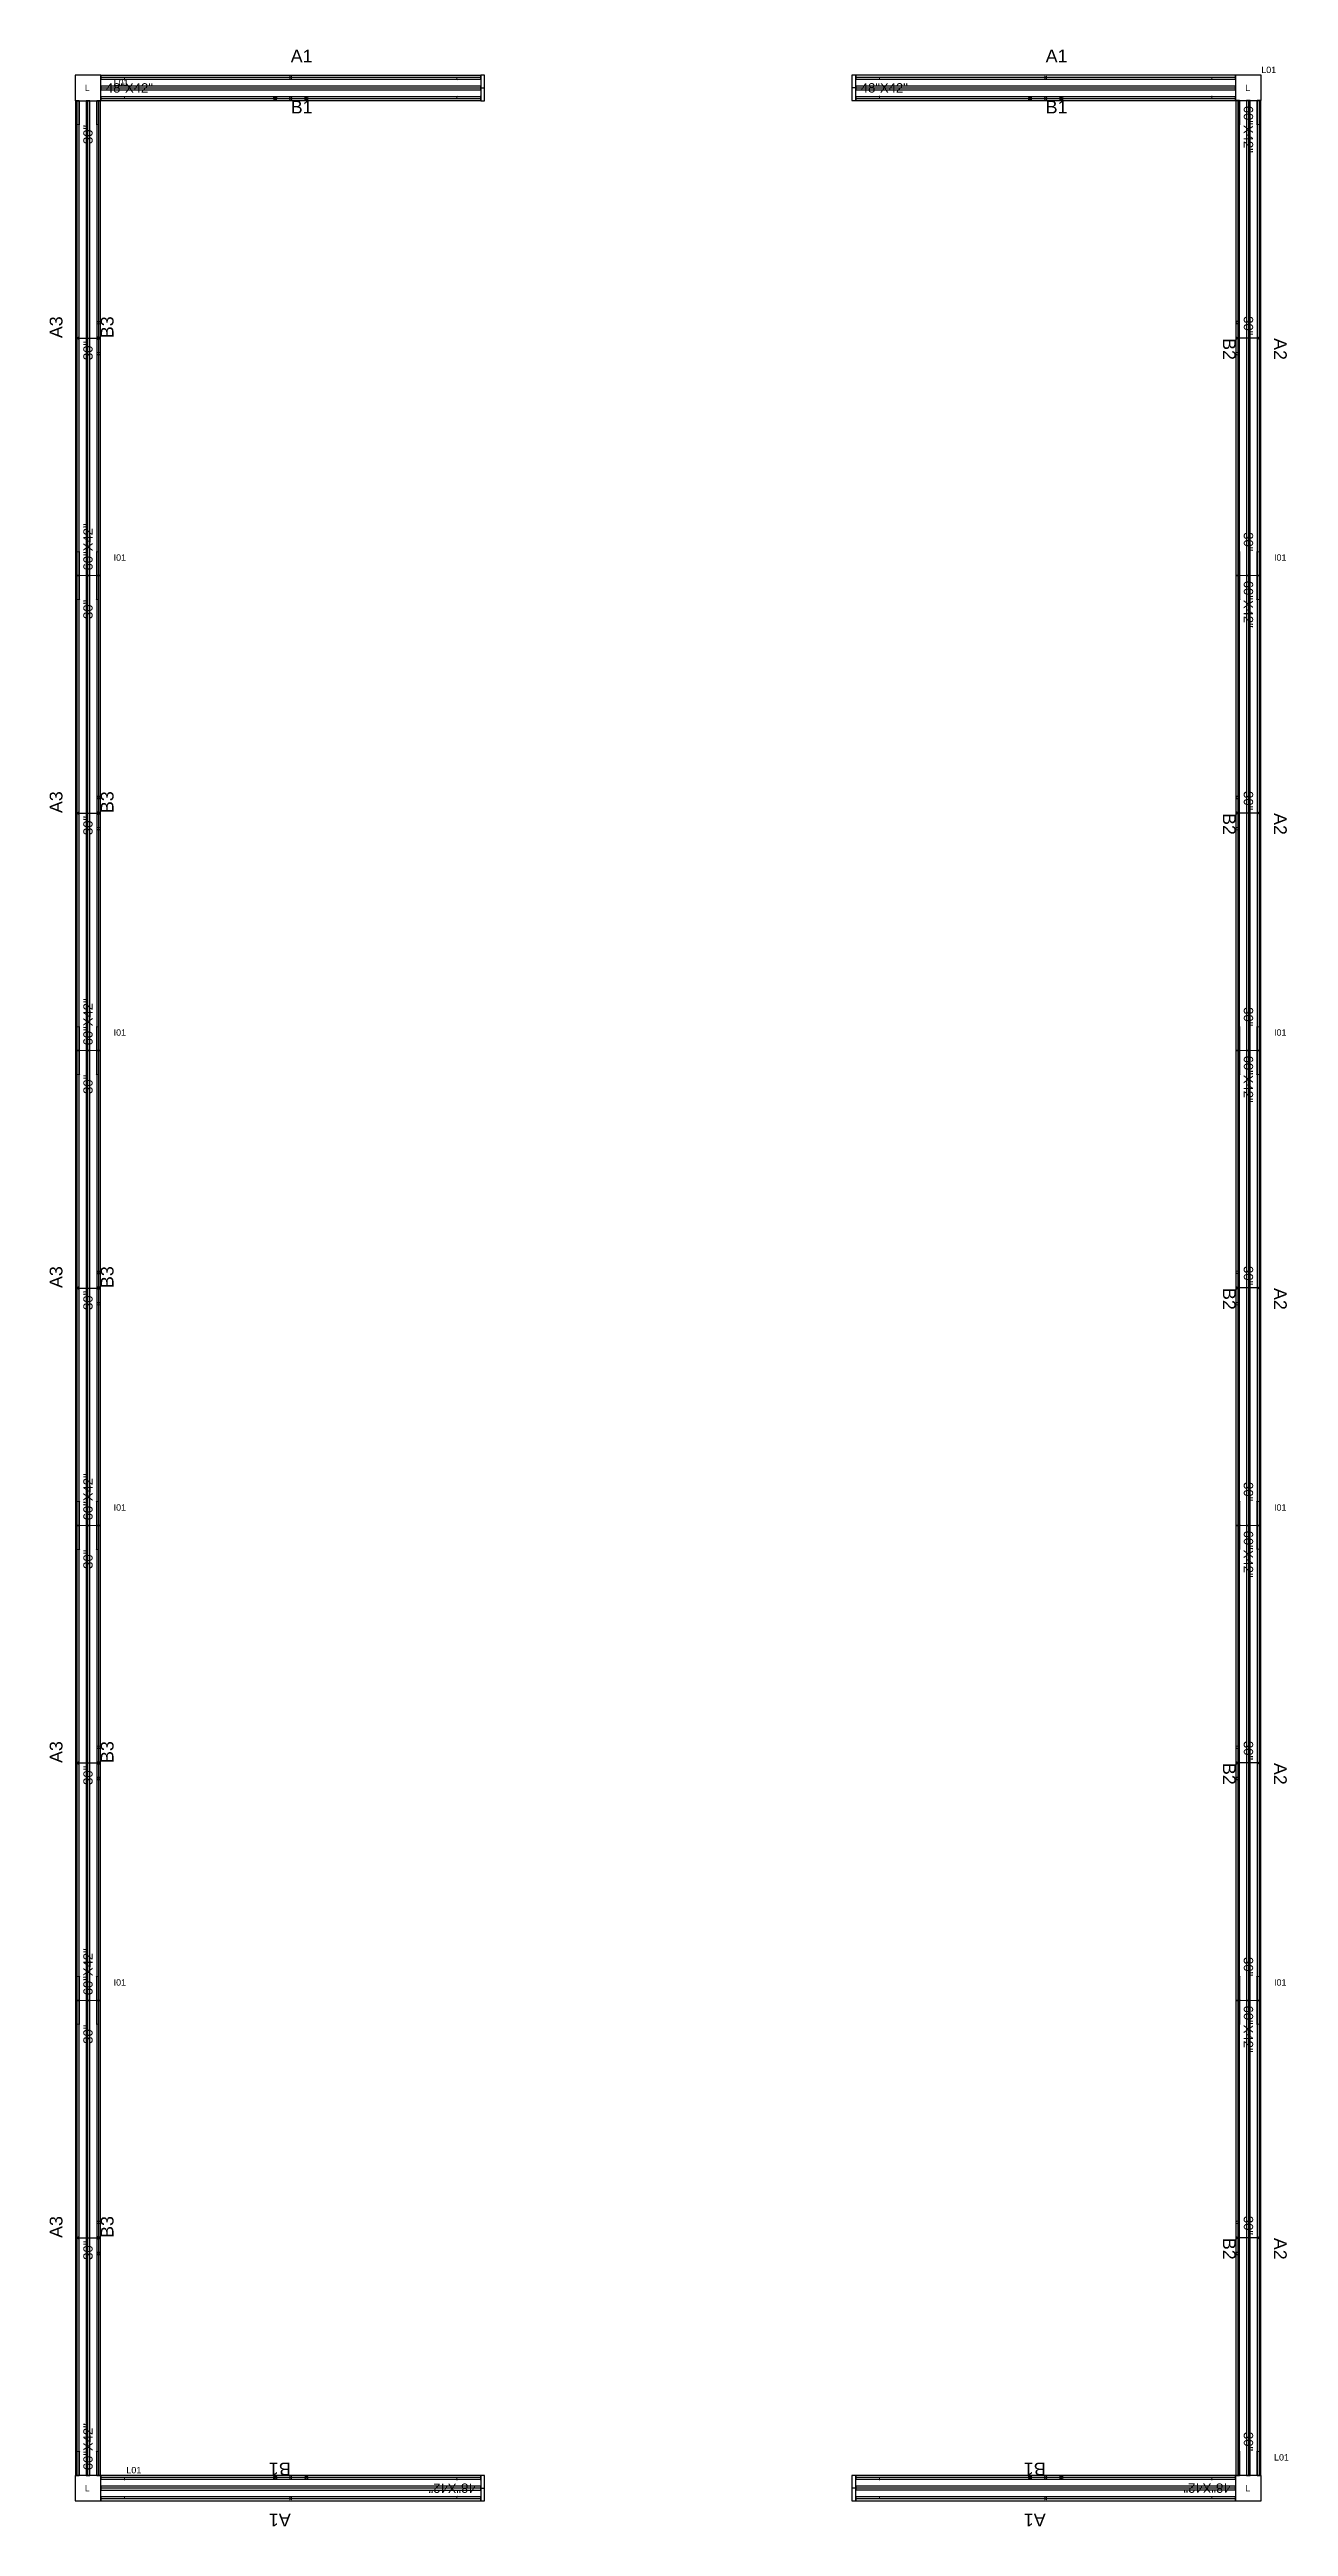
# Model space of a CAD drawing. Header units: millimetres. Extents: x 1390 to 1467.6, y 1790 to 1851.2.
# Drawn here: x 1435.3 to 1439.28, y 1827.03 to 1834.98 of the extents above; entities that cross this region are included whole.
import ezdxf

# ---------------------------------------------------------------- set-up
doc = ezdxf.new("R2010")
doc.units = ezdxf.units.MM
for name, color, linetype in [('DD2D', 7, 'Continuous'), ('DD2D_Geometry', 7, 'Continuous'), ('DDReportes', 7, 'Continuous'), ('Id Unión', 7, 'Continuous')]:
    doc.layers.add(name, color=color, linetype=linetype)
doc.styles.get("Standard").update_dxf_attribs({"font": 'arial.ttf'})

msp = doc.modelspace()

# ---------------------------------------------------------------- texts
at = {"layer": 'DD2D_Geometry'}
for p in [(1435.4136, 1834.8445), (1439.1396, 1834.8446), (1435.4136, 1827.1425), (1439.1396, 1827.1426)]:
    msp.add_text('L', height=0.0205, dxfattribs=at).set_placement(p)
at = {"layer": 'DDReportes'}
for s, p in [('A1', (1436.0748, 1834.9367)), ('A1', (1438.4988, 1834.9368)), ('B1', (1436.0748, 1834.7727)), ('B1', (1438.4988, 1834.7728))]:
    msp.add_text(s, height=0.041, dxfattribs=at).set_placement(p)
for s, rotation, p in [('A3', 90, (1435.3418, 1834.0517)), ('B3', 90, (1435.5058, 1834.0517)), ('B2', 270, (1439.0678, 1834.0518)), ('A2', 270, (1439.2318, 1834.0518)), ('A3', 90, (1435.3418, 1832.5277)), ('B3', 90, (1435.5058, 1832.5277)), ('B2', 270, (1439.0678, 1832.5278)), ('A2', 270, (1439.2318, 1832.5278)), ('A3', 90, (1435.3418, 1831.0037)), ('B3', 90, (1435.5058, 1831.0037)), ('B2', 270, (1439.0678, 1831.0038)), ('A2', 270, (1439.2318, 1831.0038)), ('A3', 90, (1435.3418, 1829.4797)), ('B3', 90, (1435.5058, 1829.4797)), ('B2', 270, (1439.0678, 1829.4798)), ('A2', 270, (1439.2318, 1829.4798)), ('A3', 90, (1435.3418, 1827.9557)), ('B3', 90, (1435.5058, 1827.9557)), ('B2', 270, (1439.0678, 1827.9558)), ('A2', 270, (1439.2318, 1827.9558)), ('B1', 180, (1436.0748, 1827.2347)), ('B1', 180, (1438.4988, 1827.2348)), ('A1', 180, (1436.0748, 1827.0707)), ('A1', 180, (1438.4988, 1827.0708))]:
    msp.add_text(s, height=0.041, rotation=rotation, dxfattribs=at).set_placement(p)
at = {"layer": 'Id Unión'}
for s, p in [('L01', (1439.1912, 1834.9023)), ('L01', (1435.5061, 1834.8613)), ('I01', (1435.5061, 1833.3373)), ('I01', (1439.2321, 1833.3373)), ('I01', (1435.5061, 1831.8133)), ('I01', (1439.2321, 1831.8133)), ('I01', (1435.5061, 1830.2893)), ('I01', (1439.2321, 1830.2893)), ('I01', (1435.5061, 1828.7653)), ('I01', (1439.2321, 1828.7653)), ('L01', (1435.5471, 1827.2002)), ('L01', (1439.2321, 1827.2413))]:
    msp.add_text(s, height=0.0205, dxfattribs=at).set_placement(p)

# ---------------------------------------------------------------- blocks, each defined once
blk = doc.blocks.new('DD101048422D')
at = {"color": 1, "linetype": 'Continuous', "lineweight": 0}
for p, q in [((0, -0.0255), (0, 0.0255)), ((0.0017, 0.0275), (0.0218, 0.0275)), ((0.002, 0.0275), (0.0215, 0.0275)), ((0.0747, 0.0275), (0.0215, 0.0275)), ((0.0747, 0.0275), (0.075, 0.0275)), ((0.0765, 0.026), (0.0765, 0.0343)), ((1.1435, 0.0343), (0.0765, 0.0343)), ((1.1435, 0.0343), (1.1435, 0.026)), ((1.1453, 0.0275), (1.145, 0.0275)), ((1.1453, 0.0275), (1.1985, 0.0275)), ((1.2183, 0.0275), (1.1982, 0.0275)), ((1.218, 0.0275), (1.1985, 0.0275)), ((1.22, -0.0255), (1.22, 0.0255)), ((0.025, -0.0275), (0.002, -0.0275)), ((0.025, -0.0275), (0.0747, -0.0275)), ((0.0747, -0.0275), (0.075, -0.0275)), ((0.0765, -0.0343), (0.0765, -0.026)), ((1.1435, -0.0343), (0.0765, -0.0343)), ((1.1435, -0.026), (1.1435, -0.0343)), ((1.1453, -0.0275), (1.145, -0.0275)), ((1.195, -0.0275), (1.1453, -0.0275)), ((1.195, -0.0275), (1.218, -0.0275))]:
    blk.add_line(p, q, dxfattribs=at)
at = {"color": 1}
for p, q in [((0.6065, 0.0379), (0.6135, 0.0308)), ((0.6065, 0.0308), (0.6135, 0.0379)), ((0.6065, -0.0379), (0.6135, -0.0308)), ((0.6065, -0.0308), (0.6135, -0.0379))]:
    blk.add_line(p, q, dxfattribs=at)
for centre in [(0.56, -0.0343), (0.66, -0.0343)]:
    blk.add_circle(centre, 0.005, dxfattribs=at)
at = {"color": 1, "linetype": 'Continuous', "lineweight": 0}
for centre, radius, start, end in [((0.002, 0.0255), 0.00203, 90, 180), ((0.075, 0.026), 0.00151, 10.02098, 90), ((0.075, 0.026), 0.00151, 0, 10.02098), ((1.145, 0.026), 0.00151, 90, 169.97902), ((1.145, 0.026), 0.00151, 169.97902, 180), ((1.145, 0.026), 0.00151, 169.97902, 180), ((1.218, 0.0255), 0.00203, 0, 90), ((0.002, -0.0255), 0.00203, 180, 270), ((0.075, -0.026), 0.00151, 270, 349.97902), ((0.075, -0.026), 0.00151, 349.97902, 0), ((1.145, -0.026), 0.00151, 180, 190.02098), ((1.145, -0.026), 0.00151, 180, 190.02098), ((1.145, -0.026), 0.00151, 190.02098, 270), ((1.218, -0.0255), 0.00203, 270, 0)]:
    blk.add_arc(centre, radius, start, end, dxfattribs=at)
at = {"color": 1}
for p in [(0.61, 0.0343), (0.61, -0.0343)]:
    blk.add_point(p, dxfattribs=at)
blk.add_text('48"X42"', height=0.03).set_placement((0.0165, -0.0149))
blk = doc.blocks.new('SPACE_DD10104842')
blk.add_blockref('DD101048422D', (0, 0))
blk = doc.blocks.new('DD101060422D')
at = {"color": 1, "linetype": 'Continuous', "lineweight": 0}
for p, q in [((0, -0.0255), (0, 0.0255)), ((0.0017, 0.0275), (0.0218, 0.0275)), ((0.002, 0.0275), (0.0215, 0.0275)), ((0.0747, 0.0275), (0.0215, 0.0275)), ((0.0747, 0.0275), (0.075, 0.0275)), ((0.0765, 0.026), (0.0765, 0.0343)), ((1.4475, 0.0343), (0.0765, 0.0343)), ((1.4475, 0.0343), (1.4475, 0.026)), ((1.4493, 0.0275), (1.449, 0.0275)), ((1.4493, 0.0275), (1.5025, 0.0275)), ((1.5223, 0.0275), (1.5022, 0.0275)), ((1.522, 0.0275), (1.5025, 0.0275)), ((1.524, -0.0255), (1.524, 0.0255)), ((0.025, -0.0275), (0.002, -0.0275)), ((0.025, -0.0275), (0.0747, -0.0275)), ((0.0747, -0.0275), (0.075, -0.0275)), ((0.0765, -0.0343), (0.0765, -0.026)), ((1.4475, -0.0343), (0.0765, -0.0343)), ((1.4475, -0.026), (1.4475, -0.0343)), ((1.4493, -0.0275), (1.449, -0.0275)), ((1.499, -0.0275), (1.4493, -0.0275)), ((1.499, -0.0275), (1.522, -0.0275))]:
    blk.add_line(p, q, dxfattribs=at)
at = {"color": 1}
for p, q in [((0.7585, 0.0379), (0.7655, 0.0308)), ((0.7585, 0.0308), (0.7655, 0.0379)), ((0.762, 0.0343), (0.762, -0.0343)), ((0.7585, -0.0379), (0.7655, -0.0308)), ((0.7585, -0.0308), (0.7655, -0.0379))]:
    blk.add_line(p, q, dxfattribs=at)
for centre in [(0.712, -0.0343), (0.812, -0.0343)]:
    blk.add_circle(centre, 0.005, dxfattribs=at)
at = {"color": 1, "linetype": 'Continuous', "lineweight": 0}
for centre, radius, start, end in [((0.002, 0.0255), 0.00203, 90, 180), ((0.075, 0.026), 0.00151, 10.02098, 90), ((0.075, 0.026), 0.00151, 0, 10.02098), ((1.449, 0.026), 0.00151, 90, 169.97902), ((1.449, 0.026), 0.00151, 169.97902, 180), ((1.449, 0.026), 0.00151, 169.97902, 180), ((1.522, 0.0255), 0.00203, 0, 90), ((0.002, -0.0255), 0.00203, 180, 270), ((0.075, -0.026), 0.00151, 270, 349.97902), ((0.075, -0.026), 0.00151, 349.97902, 0), ((1.449, -0.026), 0.00151, 180, 190.02098), ((1.449, -0.026), 0.00151, 180, 190.02098), ((1.449, -0.026), 0.00151, 190.02098, 270), ((1.522, -0.0255), 0.00203, 270, 0)]:
    blk.add_arc(centre, radius, start, end, dxfattribs=at)
at = {"color": 1}
for p in [(0.762, 0.0343), (0.762, -0.0343)]:
    blk.add_point(p, dxfattribs=at)
for s, p in [('60"X42"', (0.0165, -0.0149)), ('30"', (0.6916, -0.0149)), ('30"', (1.3849, -0.0149))]:
    blk.add_text(s, height=0.03).set_placement(p)
blk = doc.blocks.new('SPACE_DD10106042')
blk.add_blockref('DD101060422D', (0, 0))
blk = doc.blocks.new('DD3021422D')
for p, q in [((0, 0.041), (0, -0.041)), ((0.012, 0.041), (0, 0.041)), ((0.012, -0.041), (0.012, 0.041)), ((0, -0.041), (0.012, -0.041))]:
    blk.add_line(p, q)
blk = doc.blocks.new('SPACE_DD302142')
blk.add_blockref('DD3021422D', (0, 0))

# ---------------------------------------------------------------- linework, layer by layer
at = {"layer": 'DD2D'}
for p, q in [((1435.4648, 1834.889), (1436.6848, 1834.889)), ((1435.4648, 1834.8547), (1436.6848, 1834.8547)), ((1435.4648, 1834.8547), (1436.6848, 1834.8547)), ((1435.4648, 1834.8204), (1436.6848, 1834.8204)), ((1436.6848, 1834.8547), (1436.6968, 1834.8547)), ((1437.8888, 1834.8548), (1437.8768, 1834.8548)), ((1437.8888, 1834.8891), (1439.1088, 1834.8891)), ((1437.8888, 1834.8548), (1439.1088, 1834.8548)), ((1437.8888, 1834.8548), (1439.1088, 1834.8548)), ((1437.8888, 1834.8205), (1439.1088, 1834.8205)), ((1439.1088, 1834.8548), (1439.1089, 1834.8548)), ((1435.3895, 1833.2897), (1435.3895, 1834.8137)), ((1435.4238, 1834.8137), (1435.4238, 1834.8138)), ((1435.4238, 1833.2897), (1435.4238, 1834.8137)), ((1435.4238, 1833.2897), (1435.4238, 1834.8137)), ((1435.4581, 1833.2897), (1435.4581, 1834.8137)), ((1439.1155, 1834.8138), (1439.1155, 1833.2898)), ((1439.1498, 1834.8138), (1439.1498, 1833.2898)), ((1439.1498, 1834.8138), (1439.1498, 1833.2898)), ((1439.1841, 1834.8138), (1439.1841, 1833.2898)), ((1435.3895, 1831.7657), (1435.3895, 1833.2897)), ((1435.4238, 1833.2897), (1435.4238, 1833.2898)), ((1435.4238, 1831.7657), (1435.4238, 1833.2897)), ((1435.4238, 1831.7657), (1435.4238, 1833.2897)), ((1435.4581, 1831.7657), (1435.4581, 1833.2897)), ((1439.1155, 1833.2898), (1439.1155, 1831.7658)), ((1439.1498, 1833.2898), (1439.1498, 1833.2897)), ((1439.1498, 1833.2898), (1439.1498, 1831.7658)), ((1439.1498, 1833.2898), (1439.1498, 1831.7658)), ((1439.1841, 1833.2898), (1439.1841, 1831.7658)), ((1435.3895, 1830.2417), (1435.3895, 1831.7657)), ((1435.4238, 1831.7657), (1435.4238, 1831.7658)), ((1435.4238, 1830.2417), (1435.4238, 1831.7657)), ((1435.4238, 1830.2417), (1435.4238, 1831.7657)), ((1435.4581, 1830.2417), (1435.4581, 1831.7657)), ((1439.1155, 1831.7658), (1439.1155, 1830.2418)), ((1439.1498, 1831.7658), (1439.1498, 1831.7657)), ((1439.1498, 1831.7658), (1439.1498, 1830.2418)), ((1439.1498, 1831.7658), (1439.1498, 1830.2418)), ((1439.1841, 1831.7658), (1439.1841, 1830.2418)), ((1435.3895, 1828.7177), (1435.3895, 1830.2417)), ((1435.4238, 1830.2417), (1435.4238, 1830.2418)), ((1435.4238, 1828.7177), (1435.4238, 1830.2417)), ((1435.4238, 1828.7177), (1435.4238, 1830.2417)), ((1435.4581, 1828.7177), (1435.4581, 1830.2417)), ((1439.1155, 1830.2418), (1439.1155, 1828.7178)), ((1439.1498, 1830.2418), (1439.1498, 1830.2417)), ((1439.1498, 1830.2418), (1439.1498, 1828.7178)), ((1439.1498, 1830.2418), (1439.1498, 1828.7178)), ((1439.1841, 1830.2418), (1439.1841, 1828.7178)), ((1435.3895, 1827.1937), (1435.3895, 1828.7177)), ((1435.4238, 1828.7177), (1435.4238, 1828.7178)), ((1435.4238, 1827.1937), (1435.4238, 1828.7177)), ((1435.4238, 1827.1937), (1435.4238, 1828.7177)), ((1435.4581, 1827.1937), (1435.4581, 1828.7177)), ((1439.1155, 1828.7178), (1439.1155, 1827.1938)), ((1439.1498, 1828.7178), (1439.1498, 1828.7177)), ((1439.1498, 1828.7178), (1439.1498, 1827.1938)), ((1439.1498, 1828.7178), (1439.1498, 1827.1938)), ((1439.1841, 1828.7178), (1439.1841, 1827.1938)), ((1439.1498, 1827.1938), (1439.1498, 1827.1937)), ((1435.4648, 1827.1527), (1435.4647, 1827.1527)), ((1436.6848, 1827.187), (1435.4648, 1827.187)), ((1436.6848, 1827.1527), (1435.4648, 1827.1527)), ((1436.6848, 1827.1527), (1435.4648, 1827.1527)), ((1436.6848, 1827.1184), (1435.4648, 1827.1184)), ((1436.6848, 1827.1527), (1436.6968, 1827.1527)), ((1437.8888, 1827.1528), (1437.8768, 1827.1528)), ((1439.1088, 1827.1871), (1437.8888, 1827.1871)), ((1439.1088, 1827.1528), (1437.8888, 1827.1528)), ((1439.1088, 1827.1528), (1437.8888, 1827.1528)), ((1439.1088, 1827.1185), (1437.8888, 1827.1185))]:
    msp.add_line(p, q, dxfattribs=at)
at = {"layer": 'DD2D_Geometry'}
for points in [[(1435.4648, 1834.8137), (1435.4648, 1834.8958), (1435.3828, 1834.8958), (1435.3828, 1834.8137)], [(1435.4648, 1834.883), (1436.6848, 1834.883), (1436.6848, 1834.895), (1435.4648, 1834.895)], [(1435.4648, 1834.8487), (1436.6848, 1834.8487), (1436.6848, 1834.8607), (1435.4648, 1834.8607)], [(1435.4648, 1834.8144), (1436.6848, 1834.8144), (1436.6848, 1834.8264), (1435.4648, 1834.8264)], [(1437.8888, 1834.8831), (1439.1088, 1834.8831), (1439.1088, 1834.8951), (1437.8888, 1834.8951)], [(1437.8888, 1834.8488), (1439.1088, 1834.8488), (1439.1088, 1834.8608), (1437.8888, 1834.8608)], [(1437.8888, 1834.8145), (1439.1088, 1834.8145), (1439.1088, 1834.8265), (1437.8888, 1834.8265)], [(1439.1088, 1834.8138), (1439.1909, 1834.8138), (1439.1909, 1834.8958), (1439.1088, 1834.8958)], [(1435.3955, 1833.2897), (1435.3955, 1834.8137), (1435.3835, 1834.8137), (1435.3835, 1833.2897)], [(1435.4298, 1833.2897), (1435.4298, 1834.8137), (1435.4178, 1834.8137), (1435.4178, 1833.2897)], [(1435.4641, 1833.2897), (1435.4641, 1834.8137), (1435.4521, 1834.8137), (1435.4521, 1833.2897)], [(1439.1095, 1834.8138), (1439.1095, 1833.2898), (1439.1215, 1833.2898), (1439.1215, 1834.8138)], [(1439.1438, 1834.8138), (1439.1438, 1833.2898), (1439.1558, 1833.2898), (1439.1558, 1834.8138)], [(1439.1781, 1834.8138), (1439.1781, 1833.2898), (1439.1901, 1833.2898), (1439.1901, 1834.8138)], [(1435.3955, 1831.7657), (1435.3955, 1833.2897), (1435.3835, 1833.2897), (1435.3835, 1831.7657)], [(1435.4298, 1831.7657), (1435.4298, 1833.2897), (1435.4178, 1833.2897), (1435.4178, 1831.7657)], [(1435.4238, 1833.2897), (1435.4238, 1833.2897), (1435.4238, 1833.2898), (1435.4238, 1833.2898)], [(1435.4641, 1831.7657), (1435.4641, 1833.2897), (1435.4521, 1833.2897), (1435.4521, 1831.7657)], [(1439.1095, 1833.2898), (1439.1095, 1831.7658), (1439.1215, 1831.7658), (1439.1215, 1833.2898)], [(1439.1438, 1833.2898), (1439.1438, 1831.7658), (1439.1558, 1831.7658), (1439.1558, 1833.2898)], [(1439.1498, 1833.2897), (1439.1498, 1833.2897), (1439.1498, 1833.2898), (1439.1498, 1833.2898)], [(1439.1781, 1833.2898), (1439.1781, 1831.7658), (1439.1901, 1831.7658), (1439.1901, 1833.2898)], [(1435.3955, 1830.2417), (1435.3955, 1831.7657), (1435.3835, 1831.7657), (1435.3835, 1830.2417)], [(1435.4298, 1830.2417), (1435.4298, 1831.7657), (1435.4178, 1831.7657), (1435.4178, 1830.2417)], [(1435.4238, 1831.7657), (1435.4238, 1831.7657), (1435.4238, 1831.7658), (1435.4238, 1831.7658)], [(1435.4641, 1830.2417), (1435.4641, 1831.7657), (1435.4521, 1831.7657), (1435.4521, 1830.2417)], [(1439.1095, 1831.7658), (1439.1095, 1830.2418), (1439.1215, 1830.2418), (1439.1215, 1831.7658)], [(1439.1438, 1831.7658), (1439.1438, 1830.2418), (1439.1558, 1830.2418), (1439.1558, 1831.7658)], [(1439.1498, 1831.7657), (1439.1498, 1831.7657), (1439.1498, 1831.7658), (1439.1498, 1831.7658)], [(1439.1781, 1831.7658), (1439.1781, 1830.2418), (1439.1901, 1830.2418), (1439.1901, 1831.7658)], [(1435.3955, 1828.7177), (1435.3955, 1830.2417), (1435.3835, 1830.2417), (1435.3835, 1828.7177)], [(1435.4298, 1828.7177), (1435.4298, 1830.2417), (1435.4178, 1830.2417), (1435.4178, 1828.7177)], [(1435.4238, 1830.2417), (1435.4238, 1830.2417), (1435.4238, 1830.2418), (1435.4238, 1830.2418)], [(1435.4641, 1828.7177), (1435.4641, 1830.2417), (1435.4521, 1830.2417), (1435.4521, 1828.7177)], [(1439.1095, 1830.2418), (1439.1095, 1828.7178), (1439.1215, 1828.7178), (1439.1215, 1830.2418)], [(1439.1438, 1830.2418), (1439.1438, 1828.7178), (1439.1558, 1828.7178), (1439.1558, 1830.2418)], [(1439.1498, 1830.2417), (1439.1498, 1830.2417), (1439.1498, 1830.2418), (1439.1498, 1830.2418)], [(1439.1781, 1830.2418), (1439.1781, 1828.7178), (1439.1901, 1828.7178), (1439.1901, 1830.2418)], [(1435.3955, 1827.1937), (1435.3955, 1828.7177), (1435.3835, 1828.7177), (1435.3835, 1827.1937)], [(1435.4298, 1827.1937), (1435.4298, 1828.7177), (1435.4178, 1828.7177), (1435.4178, 1827.1937)], [(1435.4238, 1828.7177), (1435.4238, 1828.7177), (1435.4238, 1828.7178), (1435.4238, 1828.7178)], [(1435.4641, 1827.1937), (1435.4641, 1828.7177), (1435.4521, 1828.7177), (1435.4521, 1827.1937)], [(1439.1095, 1828.7178), (1439.1095, 1827.1938), (1439.1215, 1827.1938), (1439.1215, 1828.7178)], [(1439.1438, 1828.7178), (1439.1438, 1827.1938), (1439.1558, 1827.1938), (1439.1558, 1828.7178)], [(1439.1498, 1828.7177), (1439.1498, 1828.7177), (1439.1498, 1828.7178), (1439.1498, 1828.7178)], [(1439.1781, 1828.7178), (1439.1781, 1827.1938), (1439.1901, 1827.1938), (1439.1901, 1828.7178)], [(1435.4648, 1827.1937), (1435.3827, 1827.1937), (1435.3827, 1827.1117), (1435.4648, 1827.1117)], [(1436.6848, 1827.193), (1435.4648, 1827.193), (1435.4648, 1827.181), (1436.6848, 1827.181)], [(1439.1088, 1827.1931), (1437.8888, 1827.1931), (1437.8888, 1827.1811), (1439.1088, 1827.1811)], [(1439.1088, 1827.1938), (1439.1088, 1827.1117), (1439.1908, 1827.1117), (1439.1908, 1827.1938)], [(1436.6848, 1827.1587), (1435.4648, 1827.1587), (1435.4648, 1827.1467), (1436.6848, 1827.1467)], [(1436.6848, 1827.1244), (1435.4648, 1827.1244), (1435.4648, 1827.1124), (1436.6848, 1827.1124)], [(1439.1088, 1827.1588), (1437.8888, 1827.1588), (1437.8888, 1827.1468), (1439.1088, 1827.1468)], [(1439.1088, 1827.1245), (1437.8888, 1827.1245), (1437.8888, 1827.1125), (1439.1088, 1827.1125)]]:
    msp.add_lwpolyline(points, close=True, dxfattribs=at)

# ---------------------------------------------------------------- block references
for name, p in [('SPACE_DD10104842', (1435.4648, 1834.8547)), ('SPACE_DD302142', (1436.6848, 1834.8547)), ('SPACE_DD10104842', (1437.8888, 1834.8548)), ('SPACE_DD302142', (1436.6848, 1827.1527))]:
    msp.add_blockref(name, p, dxfattribs=at)
for name, p, rotation in [('SPACE_DD302142', (1437.8888, 1834.8548), 180), ('SPACE_DD10106042', (1435.4238, 1833.2897), 90), ('SPACE_DD10106042', (1439.1498, 1834.8138), 270), ('SPACE_DD10106042', (1435.4238, 1831.7657), 90), ('SPACE_DD10106042', (1439.1498, 1833.2898), 270), ('SPACE_DD10106042', (1435.4238, 1830.2417), 90), ('SPACE_DD10106042', (1439.1498, 1831.7658), 270), ('SPACE_DD10106042', (1435.4238, 1828.7177), 90), ('SPACE_DD10106042', (1439.1498, 1830.2418), 270), ('SPACE_DD10106042', (1435.4238, 1827.1937), 90), ('SPACE_DD10106042', (1439.1498, 1828.7178), 270), ('SPACE_DD10104842', (1436.6848, 1827.1527), 180), ('SPACE_DD302142', (1437.8888, 1827.1528), 180), ('SPACE_DD10104842', (1439.1088, 1827.1528), 180)]:
    msp.add_blockref(name, p, dxfattribs=dict(at, rotation=rotation))

msp.set_redraw_order([(e.dxf.handle, doc.entitydb.next_handle()) for e in msp.query("TEXT MTEXT ATTDEF DIMENSION ARC_DIMENSION")])  # texts and dimensions are drawn at this point

doc.saveas('drawing.dxf')
